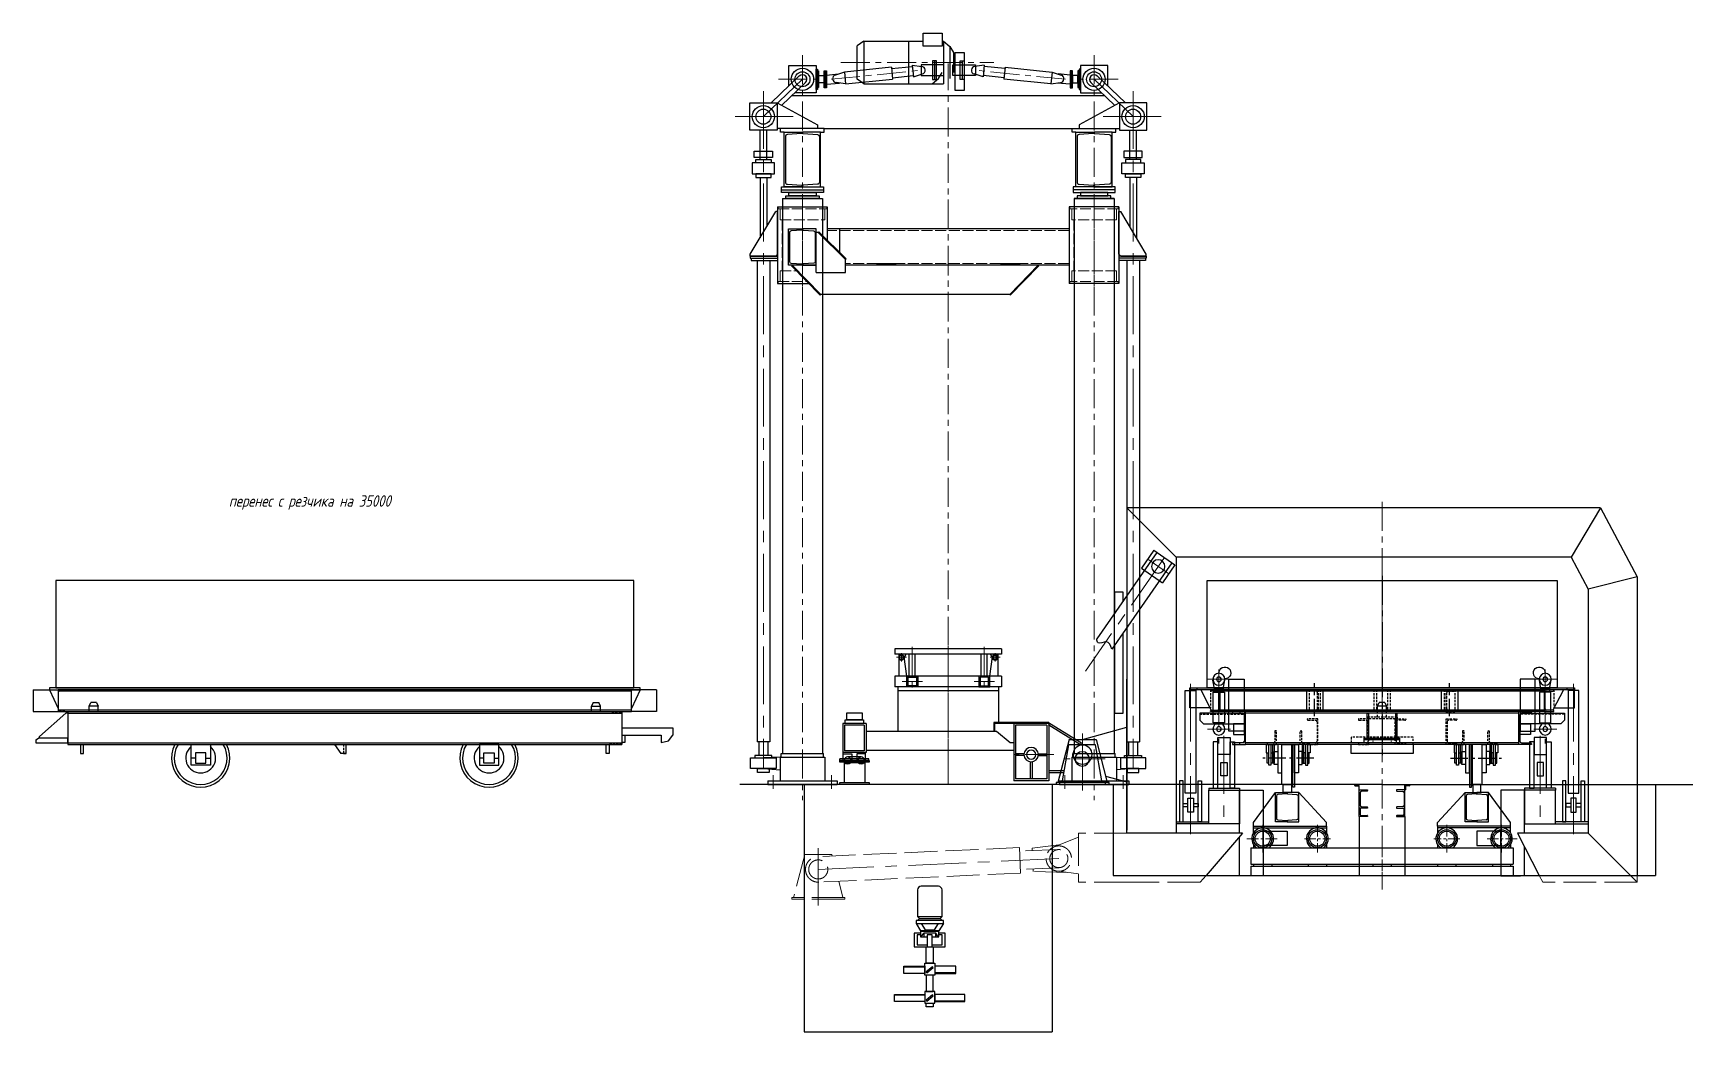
# Model space of a CAD drawing. Header units: millimetres. Extents: x 394018 to 490633, y 12254 to 34176.
# Drawn here: x 454213 to 490633, y 12254 to 34176 of the extents above; entities that cross this region are included whole.
import ezdxf

# ---------------------------------------------------------------- set-up
doc = ezdxf.new("R2010")
doc.units = ezdxf.units.MM
for name, pattern in [('ACAD_ISO02W100', [15, 12, -3]), ('невидимая', [0.375, 0.25, -0.125]), ('осевая', [50.8, 31.75, -6.35, 6.35, -6.35])]:
    doc.linetypes.add(name, pattern=pattern)
for name, color, linetype, lineweight in [('PL_AXIS', 1, 'осевая', 5), ('PL_HIDDEN', 6, 'ACAD_ISO02W100', 5), ('PL_MAIN', 192, 'Continuous', 30)]:
    doc.layers.add(name, color=color, linetype=linetype, lineweight=lineweight)
doc.styles.get("Standard").update_dxf_attribs({"font": 'arial.ttf'})

msp = doc.modelspace()

# ---------------------------------------------------------------- texts
at = {"insert": (458506, 24032), "char_height": 250, "attachment_point": 1}
msp.add_mtext_dynamic_manual_height_columns('{\\fGOST Type AU|b0|i1|c204|p2;перенес с резчика на 35000}', width=4725.73, gutter_width=12.5, heights=[0], dxfattribs=at)

# ---------------------------------------------------------------- blocks, each defined once
blk = doc.blocks.new('A$C71B4316E')
at = {"color": 6, "lineweight": 30}
for p, q in [((-1718, 350), (-1580, 350)), ((-1718, 350), (-1718, 230)), ((-1628, 350), (-1580, 247.4)), ((1564, 342.2), (-1580, 342.2)), ((1612, 350), (1564, 247.4)), ((1702, 350), (1564, 350)), ((1702, 350), (1702, 230)), ((-1718, 230), (-1580, 230)), ((1564, 237.8), (-1580, 237.8)), ((1702, 230), (1564, 230))]:
    blk.add_line(p, q, dxfattribs=at)
at = {"color": 6, "linetype": 'невидимая', "ltscale": 50}
for p, q in [((-1580, 346.7), (-1580, 350)), ((-1540.3, 342.2), (-1575.5, 342.2)), ((-1575.5, 237.8), (-1540.3, 237.8)), ((1512, 230), (1564, 230))]:
    blk.add_line(p, q, dxfattribs=at)
at = {"color": 4, "linetype": 'невидимая', "ltscale": 50}
blk.add_line((-1580, 350), (-1528, 350), dxfattribs=at)
at = {"color": 41, "lineweight": 30, "true_color": 0xffe5a2}
for p, q in [((-1411, 260), (-1401, 280)), ((-1371, 280), (-1401, 280)), ((-1371, 280), (-1361, 260)), ((1355, 280), (1345, 260)), ((1355, 280), (1385, 280)), ((1395, 260), (1385, 280)), ((-1538, 221.3), (-1683, 93.7)), ((-1528, 221.3), (-1538, 221.3)), ((-1528, 230), (1512, 230)), ((-1528, 230), (-1528, 50)), ((-1528, 221.3), (1512, 221.3)), ((-1411, 230), (-1411, 260)), ((-1361, 260), (-1411, 260)), ((-1361, 230), (-1361, 260)), ((1345, 230), (1345, 260)), ((1345, 260), (1395, 260)), ((1395, 230), (1395, 260)), ((1512, 230), (1512, 50)), ((-1683, 83.7), (-1683, 93.7)), ((1512, 140), (1792, 140)), ((1512, 100), (1728, 100)), ((1528, 100), (1528, 60)), ((1728, 100), (1728, 60)), ((1768, 70), (1792, 100)), ((1792, 140), (1792, 100)), ((-1703, 75.7), (-1688, 83.7)), ((-1528, 58.7), (1512, 58.7)), ((-1528, 50), (1512, 50)), ((-1458, 50), (-1458, 0)), ((-1458, 0), (-1442, 0)), ((-1442, 0), (-1442, 50)), ((-64.4, 50), (-30, 0)), ((0, 0), (-30, 0)), ((-16, 0), (0, 0)), ((0, 0), (0, 50)), ((1426, 0), (1426, 50)), ((1442, 0), (1426, 0)), ((1442, 50), (1442, 0)), ((1528, 60), (1512, 60)), ((1728, 60), (1768, 70)), ((-827, -25), (-852, -25)), ((-771, -25), (-746, -25)), ((755, -25), (730, -25)), ((811, -25), (836, -25))]:
    blk.add_line(p, q, dxfattribs=at)
at = {"color": 41, "linetype": 'невидимая', "ltscale": 50, "true_color": 0xffe5a2}
for p, q in [((1507, 221.3), (1456.1, 221.3)), ((-1528, 50), (-1458, 50)), ((-16, 50), (-16, 0)), ((1512, 50), (1442, 50)), ((1456.1, 58.7), (1507, 58.7)), ((1512, 53.7), (1512, 50))]:
    blk.add_line(p, q, dxfattribs=at)
at = {"color": 0, "lineweight": 30}
blk.add_lwpolyline([(-1593, 360), (1577, 360), (1577, 950), (-1593, 950)], close=True, dxfattribs=at)
at = {"color": 6, "lineweight": 30}
for points in [[(-1628, 350), (1612, 350), (1612, 360), (-1628, 360)], [(-1580, 230), (1564, 230), (1564, 350), (-1580, 350)]]:
    blk.add_lwpolyline(points, close=True, dxfattribs=at)
at = {"color": 41, "lineweight": 30, "true_color": 0xffe5a2}
for points in [[(-1703, 75.7), (-1703, 58.7), (-1528, 58.7), (-1528, 83.7), (-1688, 83.7)], [(-771, 3), (-827, 3)], [(-827, 3), (-827, -53)], [(-771, -53), (-771, 3)], [(755, 3), (811, 3)], [(755, -53), (755, 3)], [(811, 3), (811, -53)], [(-827, -53), (-771, -53)], [(811, -53), (755, -53)]]:
    blk.add_lwpolyline(points, dxfattribs=at)
for points in [[(-746, -65), (-852, -65), (-852, 50), (-746, 50)], [(730, -65), (836, -65), (836, 50), (730, 50)]]:
    blk.add_lwpolyline(points, close=True, dxfattribs=at)
at = {"color": 6, "linetype": 'невидимая', "ltscale": 50}
blk.add_arc((-1575.5, 346.7), 4.5, 180, 270, dxfattribs=at)
at = {"color": 41, "lineweight": 30, "true_color": 0xffe5a2}
for centre, radius, start, end in [((-799, -25), 160, 152.04681, 27.95319), ((-799, -25), 145, 148.85261, 31.14739), ((-799, -25), 82, 130.26633, 49.73367), ((783, -25), 160, 152.04681, 27.95319), ((783, -25), 145, 148.85261, 31.14739), ((783, -25), 82, 130.26633, 49.73367)]:
    blk.add_arc(centre, radius, start, end, dxfattribs=at)
blk = doc.blocks.new('A$C47C240F2')
at = {"layer": 'PL_AXIS', "color": 1, "ltscale": 5}
for p, q in [((-800, 161.4), (-800, -362.7)), ((0, 161.4), (0, -362.7)), ((800, 161.4), (800, -362.7))]:
    blk.add_line(p, q, dxfattribs=at)
at = {"layer": 'PL_HIDDEN', "color": 1, "ltscale": 5}
for p, q in [((-933, 120), (-933, 110)), ((-933, 110), (-667, 110)), ((-922.5, 110), (-922.5, 50)), ((-677.5, 110), (-677.5, 50)), ((-667, 120), (-667, 110)), ((667, 120), (667, 110)), ((933, 110), (667, 110)), ((677.5, 110), (677.5, 50)), ((922.5, 110), (922.5, 50)), ((933, 120), (933, 110)), ((-922.5, 50), (-677.5, 50)), ((-911.5, 50), (-911.5, -230)), ((-688.5, 50), (-688.5, -38.1)), ((922.5, 50), (677.5, 50)), ((688.5, 50), (688.5, -230)), ((911.5, 50), (911.5, -230)), ((663.5, -10), (-663.5, -10)), ((-922.5, -290), (-922.5, -230)), ((-922.5, -230), (-833.6, -230)), ((663.5, -190), (-564, -190)), ((677.5, -290), (677.5, -230)), ((922.5, -230), (677.5, -230)), ((922.5, -290), (922.5, -230)), ((-933, -300), (-933, -290)), ((-933, -290), (-774.7, -290)), ((667, -300), (667, -290)), ((933, -290), (667, -290)), ((933, -300), (933, -290))]:
    blk.add_line(p, q, dxfattribs=at)
at = {"layer": 'PL_MAIN', "color": 1}
for p, q in [((-1086.5, -140), (-946.5, 95)), ((-936.5, 95), (-946.5, 95)), ((-936.5, 120), (-936.5, -300)), ((-936.5, 120), (-663.5, 120)), ((-936.5, -140), (-936.5, 95)), ((-663.5, 120), (-663.5, -62.8)), ((663.5, 120), (663.5, -300)), ((936.5, 120), (663.5, 120)), ((936.5, 120), (936.5, -300)), ((936.5, -140), (936.5, 95)), ((936.5, 95), (946.5, 95)), ((1086.5, -140), (946.5, 95)), ((663.5, 0), (-663.5, 0)), ((-596, 0), (-596, -129.4)), ((-724, -240), (-724, -20)), ((-714, -20), (-724, -20)), ((-714, -20), (-710.5, -16.4)), ((-564, -168), (-714, -20)), ((-560.5, -164.4), (-710.5, -16.4)), ((-1086.5, -150), (-1086.5, -140)), ((-1086.5, -150), (-936.5, -150)), ((-946.5, -150), (-1086.5, -150)), ((-1086.5, -150), (-1086.5, -162)), ((-1086.5, -162), (-936.5, -162)), ((-1081.5, -162), (-1081.5, -174)), ((-1081.5, -174), (-936.5, -174)), ((-936.5, -140), (-946.5, -150)), ((-564, -168), (-560.5, -164.4)), ((-564, -240), (-564, -168)), ((936.5, -140), (946.5, -150)), ((1086.5, -150), (936.5, -150)), ((1086.5, -162), (936.5, -162)), ((1081.5, -174), (936.5, -174)), ((946.5, -150), (1086.5, -150)), ((1081.5, -162), (1081.5, -174)), ((1086.5, -150), (1086.5, -140)), ((1086.5, -150), (1086.5, -162)), ((-859.6, -203.5), (-856, -200)), ((-859.6, -203.5), (-702.6, -363.5)), ((-724, -200), (-856, -200)), ((-856, -200), (-699, -360)), ((-724, -240), (-564, -240)), ((663.5, -200), (-564, -200)), ((-390, -200), (-390, -190)), ((-390, -190), (-290, -190)), ((-290, -190), (-290, -200)), ((290, -200), (290, -190)), ((290, -190), (390, -190)), ((494, -200), (337, -360)), ((497.6, -203.5), (340.6, -363.5)), ((390, -190), (390, -200)), ((497.6, -203.5), (494, -200)), ((-936.5, -300), (-764.9, -300)), ((-702.6, -363.5), (-699, -360)), ((337, -360), (-699, -360)), ((340.6, -363.5), (337, -360)), ((936.5, -300), (663.5, -300))]:
    blk.add_line(p, q, dxfattribs=at)
for points in [[(-876, 0), (-800, 0), (-800, -3, -0.39391), (-803.7, -7), (-862, -11, 0.39391), (-870.8, -20.5), (-870.8, -179.5, 0.39391), (-862, -189), (-803.7, -193, -0.39391), (-800, -197), (-800, -200), (-876, -200)], [(-724, 0), (-800, 0), (-800, -3, 0.39391), (-796.3, -7), (-738, -11, -0.39391), (-729.2, -20.5), (-729.2, -179.5, -0.39391), (-738, -189), (-796.3, -193, 0.39391), (-800, -197), (-800, -200), (-724, -200)]]:
    blk.add_lwpolyline(points, format="xyb", close=True, dxfattribs=at)
blk = doc.blocks.new('A$C64F61DC4')
at = {"color": 1, "lineweight": 30}
for points in [[(-900, -20), (-800, -20), (-800, -23.3, -0.39391), (-804.7, -28.3), (-882.3, -33.7, 0.39391), (-893.5, -45.7), (-893.5, -294.3, 0.39391), (-882.3, -306.3), (-804.7, -311.7, -0.39391), (-800, -316.7), (-800, -320), (-900, -320)], [(-700, -20), (-800, -20), (-800, -23.3, 0.39391), (-795.3, -28.3), (-717.7, -33.7, -0.39391), (-706.5, -45.7), (-706.5, -294.3, -0.39391), (-717.7, -306.3), (-795.3, -311.7, 0.39391), (-800, -316.7), (-800, -320), (-700, -320)], [(700, -20), (800, -20), (800, -23.3, -0.39391), (795.3, -28.3), (717.7, -33.7, 0.39391), (706.5, -45.7), (706.5, -294.3, 0.39391), (717.7, -306.3), (795.3, -311.7, -0.39391), (800, -316.7), (800, -320), (700, -320)], [(900, -20), (800, -20), (800, -23.3, 0.39391), (804.7, -28.3), (882.3, -33.7, -0.39391), (893.5, -45.7), (893.5, -294.3, -0.39391), (882.3, -306.3), (804.7, -311.7, 0.39391), (800, -316.7), (800, -320), (900, -320)]]:
    blk.add_lwpolyline(points, format="xyb", close=True, dxfattribs=at)
at = {"layer": 'PL_AXIS', "color": 1, "ltscale": 5}
for p, q in [((-800, 401.7), (-800, -3686.8)), ((800, 401.7), (800, -3686.8)), ((-642.9, 270), (-149.4, 319.6)), ((-589.6, 362.6), (250.9, 362.6)), ((0, -3600), (0, 357)), ((642.9, 270), (149.4, 319.6)), ((-931.9, 270), (-668.1, 270)), ((931.9, 270), (668.1, 270)), ((-960, -3549.2), (-960, -3624.1)), ((-640, -3549.2), (-640, -3624.1)), ((640, -3549.2), (640, -3624.1)), ((960, -3549.2), (960, -3624.1))]:
    blk.add_line(p, q, dxfattribs=at)
at = {"layer": 'PL_AXIS', "color": 1, "ltscale": 10}
for p, q in [((-1014.1, 65), (-800, 270)), ((-1014.1, 205.5), (-1014.1, -3515.6)), ((1014.1, 65), (800, 270)), ((1014.1, 205.5), (1014.1, -3515.6)), ((-850.8, 65), (-1177.5, 65)), ((850.8, 65), (1177.5, 65))]:
    blk.add_line(p, q, dxfattribs=at)
at = {"layer": 'PL_MAIN', "color": 1}
for p, q in [((-462.9, 480.1), (-500.4, 453.7)), ((-462.9, 480.1), (-138.3, 480.1)), ((-462.9, 480.1), (-462.9, 245.1)), ((-217.4, 480.1), (-217.4, 245.1)), ((-32.9, 480.1), (-26.2, 480.1)), ((-26.2, 480.1), (-26.2, 245.1)), ((-26.2, 480.1), (8.8, 450.8)), ((-500.4, 271.6), (-500.4, 453.7)), ((-76.1, 371.1), (-76.1, 268.1)), ((8.8, 450.8), (8.8, 274.5)), ((8.8, 450.8), (28.9, 417.2)), ((28.9, 417.2), (28.9, 308.1)), ((76.1, 371.1), (76.1, 268.1)), ((-971.9, 140), (-817.3, 288.1)), ((-668, 292.6), (-602.4, 299.2)), ((-570, 310), (-619.4, 293.5)), ((-311.7, 336), (-570, 310)), ((-570, 310), (-563.5, 245.3)), ((-311.7, 336), (-305.2, 271.3)), ((-310.9, 328.5), (-196.7, 340)), ((-305.9, 278.7), (-191.7, 290.2)), ((-197.5, 347.4), (-191, 282.8)), ((-197.5, 347.4), (-145.7, 341.1)), ((-191, 282.8), (-141.5, 299.2)), ((-88.2, 245.1), (-53.2, 274.5)), ((-53.2, 274.5), (-33.1, 308.1)), ((191, 282.8), (141.5, 299.2)), ((197.5, 347.4), (145.7, 341.1)), ((197.5, 347.4), (191, 282.8)), ((305.9, 278.7), (191.7, 290.2)), ((310.9, 328.5), (196.7, 340)), ((311.7, 336), (305.2, 271.3)), ((311.7, 336), (570, 310)), ((570, 310), (563.5, 245.3)), ((570, 310), (619.4, 293.5)), ((668, 292.6), (602.4, 299.2)), ((971.9, 140), (817.3, 288.1)), ((-913.9, 126.4), (-782.7, 251.9)), ((-668, 242.4), (-597.4, 249.4)), ((-563.5, 245.3), (-615.2, 251.6)), ((-563.5, 245.3), (-305.2, 271.3)), ((-462.9, 245.1), (-500.4, 271.6)), ((-462.9, 245.1), (-26.2, 245.1)), ((563.5, 245.3), (305.2, 271.3)), ((563.5, 245.3), (615.2, 251.6)), ((668, 242.4), (597.4, 249.4)), ((913.9, 126.4), (782.7, 251.9)), ((-939.1, 140), (-718, 20.7)), ((-857.4, 180.4), (857.4, 180.4)), ((939.1, 140), (718, 20.7)), ((-718, 0), (-939.1, 0)), ((-680, 0), (-920, 0)), ((-718, 20.7), (-718, 0)), ((-680, -20), (-680, 0)), ((-680, 0), (680, 0)), ((680, -20), (680, 0)), ((680, 0), (920, 0)), ((718, 20.7), (718, 0)), ((718, 0), (939.1, 0)), ((-1032.6, -169.7), (-1032.6, -10)), ((-995.6, -169.7), (-995.6, -10)), ((-920, -20), (-920, 0)), ((-900, -20), (-920, -20)), ((-700, -20), (-680, -20)), ((700, -20), (680, -20)), ((900, -20), (920, -20)), ((920, -20), (920, 0)), ((995.6, -169.7), (995.6, -10)), ((1032.6, -169.7), (1032.6, -10)), ((-1032.6, -268.6), (-1032.6, -600)), ((-995.6, -268.6), (-995.6, -537.9)), ((995.6, -268.6), (995.6, -537.9)), ((1032.6, -268.6), (1032.6, -600)), ((-915.2, -336.1), (-684.8, -336.1)), ((915.2, -336.1), (684.8, -336.1)), ((-909.5, -385), (-909.5, -3430)), ((-909.5, -385), (-690.5, -385)), ((-690.5, -385), (-690.5, -3430)), ((690.5, -385), (690.5, -3430)), ((690.5, -385), (909.5, -385)), ((909.5, -385), (690.5, -385)), ((909.5, -385), (909.5, -3430)), ((-1049.1, -724.5), (-1049.1, -3366.9)), ((-979.1, -724.5), (-979.1, -3366.9)), ((979.1, -724.5), (979.1, -3366.9)), ((1049.1, -724.5), (1049.1, -3366.9)), ((-979.1, -3366.9), (-1049.1, -3366.9)), ((-1039.1, -3366.9), (-1039.1, -3441.2)), ((-989.1, -3366.9), (-989.1, -3441.2)), ((979.1, -3366.9), (1049.1, -3366.9)), ((989.1, -3366.9), (989.1, -3441.2)), ((1039.1, -3366.9), (1039.1, -3441.2)), ((-922.3, -3450), (-1014.1, -3454)), ((-922.3, -3450), (-922.3, -3578)), ((-922.3, -3450), (-677.8, -3450)), ((-915.9, -3430), (-684.1, -3430)), ((-915.9, -3450), (-915.9, -3430)), ((-684.1, -3450), (-684.1, -3430)), ((-677.8, -3450), (-677.8, -3578)), ((677.7, -3450), (677.7, -3578)), ((677.7, -3450), (922.2, -3450)), ((684.1, -3430), (915.9, -3430)), ((684.1, -3450), (684.1, -3430)), ((915.9, -3450), (915.9, -3430)), ((922.2, -3450), (922.2, -3578)), ((922.2, -3450), (1014.1, -3454)), ((-1014.1, -3513.1), (-922.3, -3519)), ((1014.1, -3513.1), (922.2, -3519)), ((-990, -3580), (-990, -3600)), ((-990, -3580), (-610, -3580)), ((-990, -3600), (-610, -3600)), ((-610, -3580), (-610, -3600)), ((610, -3580), (610, -3600)), ((610, -3580), (990, -3580)), ((610, -3600), (990, -3600)), ((990, -3580), (990, -3600))]:
    blk.add_line(p, q, dxfattribs=at)
for points in [[(-138.3, 523), (-32.9, 523), (-32.9, 451.7), (-138.3, 451.7)], [(-65.3, 371.1), (-86.8, 371.1), (-86.8, 268.1), (-65.3, 268.1)], [(37.1, 417.1), (86.9, 417.1), (86.9, 208.2), (37.1, 208.2)], [(65.3, 371.1), (86.8, 371.1), (86.8, 268.1), (65.3, 268.1)], [(-725, 325.3), (-717.4, 325.3), (-717.4, 214.7), (-725, 214.7)], [(-717.4, 315.9), (-711.3, 315.9), (-711.3, 224.1), (-717.4, 224.1)], [(-711.3, 290), (-681.1, 290), (-681.1, 250), (-711.3, 250)], [(-681.1, 316.9), (-674.5, 316.9), (-674.5, 223.1), (-681.1, 223.1)], [(-674.5, 316.9), (-668, 316.9), (-668, 223.1), (-674.5, 223.1)], [(-24.9, 348.5), (-149.4, 348.5), (-149.4, 290.7), (-24.9, 290.7)], [(24.9, 348.5), (149.4, 348.5), (149.4, 290.7), (24.9, 290.7)], [(674.5, 316.9), (668, 316.9), (668, 223.1), (674.5, 223.1)], [(681.1, 316.9), (674.5, 316.9), (674.5, 223.1), (681.1, 223.1)], [(711.3, 290), (681.1, 290), (681.1, 250), (711.3, 250)], [(717.4, 315.9), (711.3, 315.9), (711.3, 224.1), (717.4, 224.1)], [(725, 325.3), (717.4, 325.3), (717.4, 214.7), (725, 214.7)], [(-939.1, -10), (-1089.1, -10), (-1089.1, 140), (-939.1, 140)], [(939.1, -10), (1089.1, -10), (1089.1, 140), (939.1, 140)], [(-1064.2, -123.7), (-964, -123.7), (-964, -159.6), (-1064.2, -159.6)], [(-971.9, -189.3), (-1056.4, -189.3), (-1056.4, -169.7), (-971.9, -169.7)], [(1064.2, -123.7), (964, -123.7), (964, -159.6), (1064.2, -159.6)], [(971.9, -189.3), (1056.4, -189.3), (1056.4, -169.7), (971.9, -169.7)], [(-953.1, -189.3), (-1075.1, -189.3), (-1075.1, -249), (-953.1, -249)], [(-971.9, -249), (-1056.4, -249), (-1056.4, -268.6), (-971.9, -268.6)], [(953.1, -189.3), (1075.1, -189.3), (1075.1, -249), (953.1, -249)], [(971.9, -249), (1056.4, -249), (1056.4, -268.6), (971.9, -268.6)], [(-915.2, -320), (-684.8, -320), (-684.8, -352.1), (-915.2, -352.1)], [(-875.1, -352.1), (-724.9, -352.1), (-724.9, -368.9), (-875.1, -368.9)], [(915.2, -320), (684.8, -320), (684.8, -352.1), (915.2, -352.1)], [(875.1, -352.1), (724.9, -352.1), (724.9, -368.9), (875.1, -368.9)], [(-891.9, -368.9), (-708.1, -368.9), (-708.1, -385), (-891.9, -385)], [(891.9, -368.9), (708.1, -368.9), (708.1, -385), (891.9, -385)], [(-1084, -3454), (-944.2, -3454), (-944.2, -3513.1), (-1084, -3513.1)], [(-1060.7, -3454), (-967.5, -3454), (-967.5, -3441.2), (-1060.7, -3441.2)], [(1084, -3454), (944.2, -3454), (944.2, -3513.1), (1084, -3513.1)], [(1060.7, -3454), (967.5, -3454), (967.5, -3441.2), (1060.7, -3441.2)], [(-1046.1, -3513.1), (-982.1, -3513.1), (-982.1, -3534.2), (-1046.1, -3534.2)], [(1046.1, -3513.1), (982.1, -3513.1), (982.1, -3534.2), (1046.1, -3534.2)]]:
    blk.add_lwpolyline(points, close=True, dxfattribs=at)
for points in [[(-875, 232.8), (-875, 345), (-725, 345), (-725, 195), (-842.2, 195)], [(875, 232.8), (875, 345), (725, 345), (725, 195), (842.2, 195)]]:
    blk.add_lwpolyline(points, dxfattribs=at)
for centre, radius in [((-800, 270), 61.1), ((-800, 270), 41.2), ((800, 270), 61.1), ((800, 270), 41.2), ((-1014.1, 65), 61.1), ((-1014.1, 65), 41.2), ((1014.1, 65), 61.1), ((1014.1, 65), 41.2)]:
    blk.add_circle(centre, radius, dxfattribs=at)
for centre, radius, start, end in [((-800, 270), 25, 313.75284, 133.75284), ((-612.6, 273), 21.6, 108.42464, 263.05606), ((-148.4, 319.7), 21.6, 288.42464, 83.05606), ((148.4, 319.7), 21.6, 96.94394, 251.57536), ((612.6, 273), 21.6, 276.94394, 71.57536), ((800, 270), 25, 46.24716, 226.24716)]:
    blk.add_arc(centre, radius, start, end, dxfattribs=at)
blk.add_blockref('A$C47C240F2', (0, -550.5), dxfattribs=at)
blk = doc.blocks.new('A$C312E6BA0')
at = {"color": 1}
blk.add_spline([(1482.8, -506.1), (1512.7, -464.7), (1557.9, -471.4), (1565, -449.1)], degree=3, dxfattribs=at)
at = {"layer": 'PL_AXIS', "color": 1, "ltscale": 5}
blk.add_line((0, 302.6), (0, -1785), dxfattribs=at)
at = {"layer": 'PL_AXIS', "color": 1, "ltscale": 10}
for p, q in [((1285.7, -11.7), (1170.7, -91.5)), ((1194.3, -2.8), (1626.6, -625.5)), ((-895.2, -616.3), (-895.2, -1023.3)), ((895.2, -616.3), (895.2, -1023.3)), ((-1050.4, -695.3), (-1050.4, -1549.3)), ((-958.1, -670.8), (-832.3, -670.8)), ((958.1, -670.8), (832.3, -670.8)), ((1050.4, -695.3), (1050.4, -1549.3)), ((-958.1, -944), (-832.3, -944)), ((-867.9, -981.9), (-867.9, -1489.6)), ((958.1, -944), (832.3, -944)), ((867.9, -981.9), (867.9, -1489.6)), ((1643.1, -1281.6), (1643.1, -967.9)), ((3093.1, -1911.6), (3093.1, -1597.9)), ((1773.3, -1654.9), (3093.1, -1714.4))]:
    blk.add_line(p, q, dxfattribs=at)
at = {"layer": 'PL_HIDDEN', "color": 1, "ltscale": 15}
for p, q in [((1400, -1515), (1664.5, -1515)), ((1664.5, -1515), (1664.5, -1785)), ((1664.5, -1538.2), (1798.4, -1589.9)), ((1772.9, -1580.1), (1919.9, -1597)), ((1775.6, -1605), (1989.1, -1614.6)), ((1776.5, -1585), (1786.7, -1585.4)), ((1919.9, -1597), (1919.3, -1611.4)), ((1990, -1594.6), (1983.7, -1734.5)), ((1990, -1594.6), (3096.3, -1644.5)), ((3018.9, -1632), (3016.6, -1640.9)), ((3167.4, -1632), (3018.9, -1632)), ((3167.4, -1632), (3228.8, -1867.8)), ((1773.3, -1724.5), (1664.5, -1738)), ((1726.3, -1730.4), (1914.1, -1725.7)), ((1770.2, -1724.8), (1770.8, -1724.9)), ((1771.1, -1704.9), (1984.6, -1714.5)), ((1914.1, -1725.7), (1914.8, -1711.3)), ((-1400, -1747.8), (-1400, -1785)), ((-1400, -1785), (-1362.8, -1747.8)), ((-1400, -1785), (-881.3, -1785)), ((-862.3, -1747.8), (-881.3, -1785)), ((-760, -1750.3), (-863.6, -1750.3)), ((-782.1, -1747.8), (-782.1, -1750.3)), ((760, -1750.3), (967.3, -1750.3)), ((782.1, -1747.8), (782.1, -1750.3)), ((965.1, -1747.8), (997.1, -1785)), ((997.1, -1785), (1400, -1785)), ((1400, -1785), (1664.5, -1785)), ((1983.7, -1734.5), (3090, -1784.3)), ((2980.5, -1779.4), (2957.5, -1867.8)), ((2947.5, -1877.8), (2947.5, -1867.8)), ((2947.5, -1867.8), (3238.8, -1867.8)), ((2947.5, -1877.8), (3238.8, -1877.8)), ((3238.8, -1867.8), (3238.8, -1877.8))]:
    blk.add_line(p, q, dxfattribs=at)
for centre, radius in [((1773.3, -1654.9), 69.6), ((1773.3, -1654.9), 49.6), ((3093.1, -1714.4), 52.4)]:
    blk.add_circle(centre, radius, dxfattribs=at)
blk.add_arc((3093.1, -1714.4), 70, 267.41901, 90, dxfattribs=at)
at = {"layer": 'PL_MAIN', "color": 1}
for p, q in [((-1198.9, 270), (-1400, -108.5)), ((-1198.9, 270), (1400, 270)), ((-1198.9, 270), (-1036.6, 0)), ((1130, 0), (1400, 270)), ((1400, 270), (1400, -211.4)), ((-1036.6, 0), (-1130, -175.8)), ((-1036.6, 0), (1130, 0)), ((1130, 0), (1130, -1515)), ((1251.5, 37.6), (1136.5, -42.3)), ((1235.4, 25.7), (1565, -449.1)), ((1251.5, 37.6), (1319.9, -61)), ((1136.5, -42.3), (1204.9, -140.8)), ((1153.3, -31.3), (1482.8, -506.1)), ((1319.9, -61), (1204.9, -140.8)), ((-1400, -108.5), (-1400, -1747.8)), ((-1400, -108.5), (-1130, -175.8)), ((-1130, -175.8), (-1130, -1515)), ((1400, -386.7), (1400, -1498.4)), ((-919.2, -723.8), (-927.6, -676.5)), ((-919.2, -723.8), (-871.2, -723.8)), ((-919.2, -723.8), (-919.2, -742.3)), ((-871.2, -723.8), (-862.8, -676.5)), ((-871.2, -723.8), (-871.2, -742.3)), ((871.2, -723.8), (862.8, -676.5)), ((919.2, -723.8), (871.2, -723.8)), ((871.2, -723.8), (871.2, -742.3)), ((919.2, -723.8), (927.6, -676.5)), ((919.2, -723.8), (919.2, -742.3)), ((1400, -1515), (1400, -670.4)), ((1643.1, -1002), (1400, -934.3)), ((1568.9, -1002), (1507.5, -1237.8)), ((1717.4, -1002), (1568.9, -1002)), ((1717.4, -1002), (1778.8, -1237.8)), ((-951.2, -1268.1), (-782.1, -1268.1)), ((-951.2, -1268.1), (-951.2, -1279)), ((-782.1, -1268.1), (-782.1, -1279)), ((951.2, -1268.1), (782.1, -1268.1)), ((782.1, -1268.1), (782.1, -1279)), ((951.2, -1268.1), (951.2, -1279)), ((1516.8, -1202), (1400, -1234.5)), ((1497.5, -1247.8), (1497.5, -1237.8)), ((1497.5, -1237.8), (1788.8, -1237.8)), ((1497.5, -1247.8), (1788.8, -1247.8)), ((1788.8, -1237.8), (1788.8, -1247.8)), ((-782.1, -1279), (-652.1, -1279)), ((-782.1, -1515), (-782.1, -1279)), ((-652.1, -1279), (-652.1, -1750.3)), ((782.1, -1279), (652.1, -1279)), ((652.1, -1279), (652.1, -1750.3)), ((782.1, -1515), (782.1, -1279)), ((-1130, -1453.4), (-951.2, -1453.4)), ((1130, -1453.4), (951.2, -1453.4)), ((-1362.8, -1747.8), (-1130, -1515)), ((-951.2, -1464.5), (-1130, -1464.5)), ((-1130, -1515), (-743.5, -1515)), ((-743.5, -1515), (-862.3, -1747.8)), ((765, -1515), (1400, -1515)), ((765, -1515), (965.1, -1747.8)), ((782.1, -1747.8), (782.1, -1535)), ((951.2, -1464.5), (1130, -1464.5)), ((-782.1, -1747.8), (-782.1, -1590.6)), ((-652.1, -1750.3), (-760, -1750.3)), ((652.1, -1750.3), (760, -1750.3))]:
    blk.add_line(p, q, dxfattribs=at)
for points in [[(1420.8, -241.3), (1420.8, -192.8), (1467, -192.8), (1467, -308)], [(1467, -483.3), (1467, -856.8), (1420.8, -856.8), (1420.8, -416.7)], [(-1065.5, -1370.6), (-1092, -1370.6), (-1092, -1353.1), (-1065.5, -1353.1)], [(-1035.2, -1353.1), (-1008.7, -1353.1), (-1008.7, -1370.6), (-1035.2, -1370.6)], [(1035.2, -1353.1), (1008.7, -1353.1), (1008.7, -1370.6), (1035.2, -1370.6)], [(1065.5, -1370.6), (1092, -1370.6), (1092, -1353.1), (1065.5, -1353.1)]]:
    blk.add_lwpolyline(points, dxfattribs=at)
for points in [[(-757.1, -956.4), (-840.1, -956.4), (-840.1, -670.8), (-757.1, -670.8)], [(757.1, -956.4), (840.1, -956.4), (840.1, -670.8), (757.1, -670.8)], [(-1079.6, -731.6), (-1021.1, -731.6), (-1021.1, -1295.4), (-1079.6, -1295.4)], [(-925.9, -742.3), (-864.6, -742.3), (-864.6, -909), (-925.9, -909)], [(925.9, -742.3), (864.6, -742.3), (864.6, -909), (925.9, -909)], [(1079.6, -731.6), (1021.1, -731.6), (1021.1, -1295.4), (1079.6, -1295.4)], [(-901.7, -990.1), (-834.1, -990.1), (-834.1, -1084.1), (-901.7, -1084.1)], [(901.7, -990.1), (834.1, -990.1), (834.1, -1084.1), (901.7, -1084.1)], [(-901.7, -1014.8), (-927.1, -1014.8), (-927.1, -1268.1), (-901.7, -1268.1)], [(-834.1, -1014.8), (-808.7, -1014.8), (-808.7, -1268.1), (-834.1, -1268.1)], [(834.1, -1014.8), (808.7, -1014.8), (808.7, -1268.1), (834.1, -1268.1)], [(901.7, -1014.8), (927.1, -1014.8), (927.1, -1268.1), (901.7, -1268.1)], [(-885.2, -1127.7), (-850.6, -1127.7), (-850.6, -1200.7), (-885.2, -1200.7)], [(885.2, -1127.7), (850.6, -1127.7), (850.6, -1200.7), (885.2, -1200.7)], [(-1092, -1227.6), (-1110.5, -1227.6), (-1110.5, -1453.4), (-1092, -1453.4)], [(-1008.7, -1227.6), (-990.2, -1227.6), (-990.2, -1453.4), (-1008.7, -1453.4)], [(1008.7, -1227.6), (990.2, -1227.6), (990.2, -1453.4), (1008.7, -1453.4)], [(1092, -1227.6), (1110.5, -1227.6), (1110.5, -1453.4), (1092, -1453.4)], [(-1065.5, -1324), (-1035.2, -1324), (-1035.2, -1399.8), (-1065.5, -1399.8)], [(-951.2, -1279), (-782.1, -1279), (-782.1, -1464.5), (-951.2, -1464.5)], [(951.2, -1279), (782.1, -1279), (782.1, -1464.5), (951.2, -1464.5)], [(1065.5, -1324), (1035.2, -1324), (1035.2, -1399.8), (1065.5, -1399.8)], [(-652.1, -1504.7), (-519.9, -1504.7), (-519.9, -1582.5), (-652.1, -1582.5)], [(652.1, -1504.7), (519.9, -1504.7), (519.9, -1582.5), (652.1, -1582.5)]]:
    blk.add_lwpolyline(points, close=True, dxfattribs=at)
for centre, radius in [((1228.2, -51.6), 36.6), ((-895.2, -670.8), 32.9), ((-895.2, -670.8), 12.9), ((895.2, -670.8), 32.9), ((895.2, -670.8), 12.9), ((-895.2, -944), 32.9), ((-895.2, -944), 12.9), ((895.2, -944), 32.9), ((895.2, -944), 12.9), ((1643.1, -1084.4), 52.4)]:
    blk.add_circle(centre, radius, dxfattribs=at)
for centre, start, end in [((-862.3, -635.5), 269.71907, 184.34735), ((862.3, -635.5), 355.65265, 270.28093)]:
    blk.add_arc(centre, 32.4, start, end, dxfattribs=at)
blk = doc.blocks.new('A$C19FB704F')
at = {"layer": 'PL_AXIS', "color": 1, "ltscale": 2}
for p, q in [((-655, 278.5), (-655, 125.8)), ((-355, 278.5), (-355, 125.8)), ((355, 278.5), (355, 125.8)), ((655, 278.5), (655, 125.8)), ((-741.2, 202.2), (-568.8, 202.2)), ((-426.2, 202.2), (-283.8, 202.2)), ((0, -77.3), (0, 208.9)), ((426.2, 202.2), (283.8, 202.2)), ((741.2, 202.2), (568.8, 202.2))]:
    blk.add_line(p, q, dxfattribs=at)
at = {"layer": 'PL_MAIN', "color": 1}
for p, q in [((-705, 291.6), (-584, 455)), ((-305, 291.6), (-456, 455)), ((305, 291.6), (456, 455)), ((456, 455), (520, 455)), ((456, 295), (456, 455)), ((461, 436.4), (461, 313.6)), ((516.7, 448.3), (468.9, 444.9)), ((584, 455), (520, 455)), ((520, 455), (520, 451.8)), ((520, 455), (520, 451.8)), ((523.3, 448.3), (571.1, 444.9)), ((579, 436.4), (579, 313.6)), ((705, 291.6), (584, 455)), ((584, 295), (584, 455)), ((-705, 271.6), (-705, 291.6)), ((-305, 271.6), (-305, 291.6)), ((305, 271.6), (305, 291.6)), ((520, 295), (456, 295)), ((468.9, 305.1), (516.7, 301.7)), ((520, 298.2), (520, 295)), ((520, 298.2), (520, 295)), ((520, 295), (584, 295)), ((571.1, 305.1), (523.3, 301.7)), ((705, 271.6), (705, 291.6)), ((-705, 234.6), (-705, 271.6)), ((-705, 271.6), (-305, 271.6)), ((-705, 261.6), (-305, 261.6)), ((-305, 271.6), (-305, 234.6)), ((305, 271.6), (305, 234.6)), ((705, 271.6), (305, 271.6)), ((705, 261.6), (305, 261.6)), ((705, 234.6), (705, 271.6)), ((-720, 152.3), (-720, 62)), ((-720, 152.3), (720, 152.3)), ((-705, 169.7), (-705, 152.3)), ((-305, 169.7), (-305, 152.3)), ((305, 169.7), (305, 152.3)), ((705, 169.7), (705, 152.3)), ((720, 152.3), (720, 62)), ((-720, 62), (720, 62)), ((-720, 52), (720, 52)), ((-720, 52), (-720, 0)), ((-720, 0), (720, 0)), ((-705, 62), (-705, 52)), ((-605, 62), (-605, 52)), ((-405, 62), (-405, 52)), ((-305, 62), (-305, 52)), ((-50, 62), (-50, 52)), ((50, 62), (50, 52)), ((305, 62), (305, 52)), ((405, 62), (405, 52)), ((605, 62), (605, 52)), ((705, 62), (705, 52)), ((720, 52), (720, 0))]:
    blk.add_line(p, q, dxfattribs=at)
for points in [[(-542.5, 500), (-497.5, 500), (-497.5, 455), (-542.5, 455)], [(542.5, 500), (497.5, 500), (497.5, 455), (542.5, 455)]]:
    blk.add_lwpolyline(points, close=True, dxfattribs=at)
for points in [[(-584, 455), (-520, 455), (-520, 451.8, -0.39391), (-523.3, 448.3), (-571.1, 444.9, 0.39391), (-579, 436.4), (-579, 313.6, 0.39391), (-571.1, 305.1), (-523.3, 301.7, -0.39391), (-520, 298.2), (-520, 295), (-584, 295)], [(-456, 455), (-520, 455), (-520, 451.8, 0.39391), (-516.7, 448.3), (-468.9, 444.9, -0.39391), (-461, 436.4), (-461, 313.6, -0.39391), (-468.9, 305.1), (-516.7, 301.7, 0.39391), (-520, 298.2), (-520, 295), (-456, 295)]]:
    blk.add_lwpolyline(points, format="xyb", close=True, dxfattribs=at)
for centre, radius in [((-655, 202.2), 49.9), ((-655, 202.2), 41.4), ((-355, 202.2), 49.9), ((-355, 202.2), 41.4), ((355, 202.2), 49.9), ((355, 202.2), 41.4), ((655, 202.2), 49.9), ((655, 202.2), 41.4)]:
    blk.add_circle(centre, radius, dxfattribs=at)
for centre, radius, start, end in [((469.5, 436.4), 8.5, 94, 180), ((516.5, 451.8), 3.5, 274, 0), ((523.5, 451.8), 3.5, 180, 266), ((570.5, 436.4), 8.5, 360, 86), ((469.5, 313.6), 8.5, 180, 266), ((516.5, 298.2), 3.5, 0, 86), ((523.5, 298.2), 3.5, 94, 180), ((570.5, 313.6), 8.5, 274, 0), ((-655, 202.2), 59.6, 303.18366, 236.81634), ((-355, 202.2), 59.6, 303.18366, 236.81634), ((355, 202.2), 59.6, 303.18366, 236.81634), ((655, 202.2), 59.6, 303.18366, 236.81634)]:
    blk.add_arc(centre, radius, start, end, dxfattribs=at)
blk = doc.blocks.new('A$C71E33D4B')
at = {"layer": 'PL_AXIS', "color": 1, "ltscale": 5}
for p, q in [((-197.5, 10.2), (-197.5, -229.4)), ((0, 13.2), (0, -604.1)), ((197.5, 10.2), (197.5, -229.4)), ((-284.5, -47.2), (-229.5, -47.2)), ((-257, -23.6), (-257, -70.7)), ((284.5, -47.2), (229.5, -47.2)), ((257, -23.6), (257, -70.7)), ((-253.4, -180), (-141.6, -180)), ((253.4, -180), (141.6, -180)), ((-860, -605), (-610, -605)), ((-580, -581.2), (-330, -581.2))]:
    blk.add_line(p, q, dxfattribs=at)
at = {"layer": 'PL_MAIN', "color": 1}
for p, q in [((-293, 0), (293, 0)), ((293, 0), (293, -30)), ((-293, 0), (-293, -30)), ((-293, -30), (293, -30)), ((-271.9, -30), (-271.9, -150)), ((-232.3, -30), (-243.6, -53.6)), ((-227.5, -150), (-242.3, -45.1)), ((-213.8, -150), (-213.8, -30)), ((-181.2, -150), (-181.2, -30)), ((181.2, -150), (181.2, -30)), ((213.8, -150), (213.8, -30)), ((227.5, -150), (242.3, -45.1)), ((232.3, -30), (243.6, -53.6)), ((271.9, -30), (271.9, -150)), ((-293, -150), (-293, -210)), ((-293, -150), (293, -150)), ((293, -150), (293, -210)), ((-293, -210), (293, -210)), ((-276.4, -210), (-276.4, -405)), ((-276.4, -231.4), (276.4, -231.4)), ((276.4, -210), (276.4, -452.3)), ((-731.2, -519), (-556.3, -410.9)), ((-726, -527.5), (-551, -419.5)), ((-551, -419.5), (-556.3, -410.9)), ((-551, -405), (-249.6, -405)), ((-551, -405), (-551, -410)), ((-551, -410), (-551, -725)), ((-551, -410), (-359, -410)), ((-551, -410), (-254.6, -410)), ((-541, -420), (-541, -715)), ((-541, -420), (-369, -420)), ((-369, -420), (-369, -715)), ((-359, -410), (-359, -725)), ((-264.5, -452.3), (-339, -514.7)), ((451, -452.3), (-264.5, -452.3)), ((-254.6, -410), (-254.6, -452.3)), ((-249.6, -405), (-249.6, -452.3)), ((451, -410), (451, -570)), ((451, -410), (579, -410)), ((461, -420), (461, -560)), ((461, -420), (569, -420)), ((569, -420), (569, -560)), ((579, -410), (579, -570)), ((-843.1, -725), (-808.7, -527.5)), ((-808.7, -527.5), (-661.3, -527.5)), ((-726, -527.5), (-731.2, -519)), ((-626.9, -725), (-661.3, -527.5)), ((-339, -514.7), (-359, -514.7)), ((-494.5, -576.2), (-541, -576.2)), ((-494.5, -586.2), (-541, -586.2)), ((-460, -620.8), (-460, -715)), ((-450, -620.8), (-450, -715)), ((-415.5, -576.2), (-369, -576.2)), ((-415.5, -586.2), (-369, -586.2)), ((451, -557.6), (-359, -557.6)), ((434.8, -603.5), (595.2, -603.5)), ((434.8, -613.5), (434.8, -603.5)), ((434.8, -613.5), (595.2, -613.5)), ((451, -570), (579, -570)), ((454.4, -577.4), (454.4, -570)), ((454.4, -610.3), (454.4, -577.4)), ((454.4, -577.4), (501.8, -577.4)), ((461, -560), (569, -560)), ((478.1, -593.5), (551.9, -593.5)), ((478.1, -627.1), (551.9, -627.1)), ((485.2, -593.5), (485.2, -603.5)), ((501.8, -577.4), (501.8, -610.3)), ((575.6, -577.4), (528.2, -577.4)), ((528.2, -577.4), (528.2, -610.3)), ((544.8, -593.5), (544.8, -603.5)), ((575.6, -577.4), (575.6, -570)), ((575.6, -610.3), (575.6, -577.4)), ((595.2, -613.5), (595.2, -603.5)), ((-843.1, -735), (-843.1, -725)), ((-634.6, -670.9), (-551, -670.9)), ((-634.6, -680.9), (-551, -680.9)), ((-626.9, -735), (-626.9, -725)), ((-551, -725), (-359, -725)), ((-541, -715), (-369, -715)), ((-860, -735), (-860, -745)), ((-860, -735), (-610, -735)), ((-860, -745), (-610, -745)), ((-610, -735), (-610, -745))]:
    blk.add_line(p, q, dxfattribs=at)
for points in [[(-227.5, -150), (-167.5, -150), (-167.5, -210), (-227.5, -210)], [(-220.5, -157), (-174.5, -157), (-174.5, -203), (-220.5, -203)], [(227.5, -150), (167.5, -150), (167.5, -210), (227.5, -210)], [(220.5, -157), (174.5, -157), (174.5, -203), (220.5, -203)], [(472.8, -391), (557.2, -391), (557.2, -352.7), (472.8, -352.7)], [(464.8, -410), (565.2, -410), (565.2, -391), (464.8, -391)]]:
    blk.add_lwpolyline(points, close=True, dxfattribs=at)
for centre, radius in [((-257, -47.2), 14.9), ((-257, -47.2), 10.9), ((257, -47.2), 14.9), ((257, -47.2), 10.9), ((-455, -581.2), 39.5), ((-735, -605), 39.5), ((-455, -581.2), 25), ((478.1, -610.3), 16.8), ((551.9, -610.3), 16.8)]:
    blk.add_circle(centre, radius, dxfattribs=at)
for centre in [(478.1, -610.3), (551.9, -610.3)]:
    blk.add_arc(centre, 23.7, 180, 0, dxfattribs=at)
blk = doc.blocks.new('A$C1DAD4521')
at = {"color": 1, "linetype": 'осевая', "ltscale": 5}
blk.add_line((0, 975), (0, -25), dxfattribs=at)
at = {"color": 1, "linetype": 'осевая', "ltscale": 3}
for p, q in [((-370, 205), (-370, 385)), ((370, 205), (370, 385)), ((-375, -25), (-655, -25)), ((375, -25), (655, -25))]:
    blk.add_line(p, q, dxfattribs=at)
at = {"color": 4, "lineweight": 30}
for p, q in [((-1055, 250), (-1055, 350)), ((-995, 350), (-937.5, 237.8)), ((-942, 346.7), (-942, 350)), ((-942, 350), (-890, 350)), ((-902.3, 342.2), (-937.5, 342.2)), ((-894.8, 245.3), (-894.8, 334.7)), ((-890, 350), (-890, 230)), ((890, 342.2), (-890, 342.2)), ((-415, 350), (-415, 230)), ((-325, 350), (-325, 230)), ((325, 350), (325, 230)), ((415, 350), (415, 230)), ((942, 350), (890, 350)), ((890, 350), (890, 230)), ((894.8, 245.3), (894.8, 334.7)), ((902.3, 342.2), (937.5, 342.2)), ((995, 350), (937.5, 237.8)), ((942, 346.7), (942, 350)), ((1055, 250), (1055, 350)), ((-943.8, 250), (-1055, 250)), ((-942, 230), (-942, 233.3)), ((-890, 230), (-942, 230)), ((-937.5, 237.8), (-902.3, 237.8)), ((890, 237.8), (-890, 237.8)), ((890, 230), (-890, 230)), ((890, 230), (942, 230)), ((937.5, 237.8), (902.3, 237.8)), ((942, 230), (942, 233.3)), ((943.8, 250), (1055, 250))]:
    blk.add_line(p, q, dxfattribs=at)
at = {"color": 4, "linetype": 'невидимая', "ltscale": 50}
for p, q in [((-1015, 350), (-1015, 360)), ((-942, 350), (-942, 250)), ((-402, 346.7), (-402, 350)), ((-402, 350), (-350, 350)), ((-400, 350), (-400, 230)), ((-362.3, 342.2), (-397.5, 342.2)), ((-354.8, 245.3), (-354.8, 334.7)), ((-350, 350), (-350, 230)), ((-340, 350), (-340, 230)), ((-45, 350), (-45, 230)), ((-30, 350), (-30, 230)), ((30, 350), (30, 230)), ((45, 350), (45, 230)), ((340, 350), (340, 230)), ((402, 350), (350, 350)), ((350, 350), (350, 230)), ((354.8, 245.3), (354.8, 334.7)), ((362.3, 342.2), (397.5, 342.2)), ((400, 350), (400, 230)), ((402, 346.7), (402, 350)), ((942, 350), (942, 250)), ((1015, 350), (1015, 360)), ((-943.8, 250), (-942, 250)), ((-402, 230), (-402, 233.3)), ((-350, 230), (-402, 230)), ((-397.5, 237.8), (-362.3, 237.8)), ((350, 230), (402, 230)), ((397.5, 237.8), (362.3, 237.8)), ((402, 230), (402, 233.3)), ((943.8, 250), (942, 250))]:
    blk.add_line(p, q, dxfattribs=at)
at = {"color": 192, "lineweight": 30}
for p, q in [((-25, 260), (-15, 280)), ((15, 280), (-15, 280)), ((15, 280), (25, 260)), ((-764.1, 221.3), (-1000, 221.3)), ((-1000, 221.3), (-1000, 183.3)), ((-1000, 183.3), (-980, 163.3)), ((-750, 230), (-820, 230)), ((-820, 230), (-820, 226.3)), ((-820, 230), (-820, 226.3)), ((-815, 221.3), (-764.1, 221.3)), ((-780, 230), (-780, 221.3)), ((-764.1, 221.3), (-755.1, 212.3)), ((-755.1, 212.3), (-755.1, 67.7)), ((750, 230), (-750, 230)), ((-750, 50), (-750, 230)), ((750, 221.3), (-750, 221.3)), ((-25, 230), (-25, 260)), ((25, 260), (-25, 260)), ((25, 230), (25, 260)), ((750, 230), (820, 230)), ((750, 50), (750, 230)), ((764.1, 221.3), (755.1, 212.3)), ((755.1, 212.3), (755.1, 67.7)), ((815, 221.3), (764.1, 221.3)), ((764.1, 221.3), (1000, 221.3)), ((780, 230), (780, 221.3)), ((820, 230), (820, 226.3)), ((980, 163.3), (1000, 183.3)), ((1000, 221.3), (1000, 183.3)), ((-980, 163.3), (-755.1, 163.3)), ((980, 163.3), (755.1, 163.3)), ((-820, 53.7), (-820, 50)), ((-820, 50), (-750, 50)), ((-764.1, 58.7), (-815, 58.7)), ((-780, 50), (-780, 58.7)), ((750, 58.7), (-750, 58.7)), ((750, 50), (-750, 50)), ((-490, -185), (-490, 50)), ((-170, 0), (-170, 50)), ((170, 0), (-170, 0)), ((-97.5, 58.7), (-97.5, 83.7)), ((-97.5, 83.7), (97.5, 83.7)), ((97.5, 75.7), (-97.5, 75.7)), ((97.5, 58.7), (-97.5, 58.7)), ((97.5, 58.7), (97.5, 83.7)), ((170, 50), (170, 0)), ((490, -185), (490, 50)), ((820, 50), (750, 50)), ((764.1, 58.7), (815, 58.7)), ((780, 50), (780, 58.7)), ((820, 53.7), (820, 50))]:
    blk.add_line(p, q, dxfattribs=at)
at = {"color": 192, "linetype": 'невидимая', "ltscale": 50}
for p, q in [((-1000, 216.4), (-759.2, 216.4)), ((-352, 190), (-410, 190)), ((-410, 190), (-410, 186.4)), ((-352, 50), (-352, 190)), ((-72, 190), (-130, 190)), ((-130, 190), (-130, 186.4)), ((82, 200), (-82, 200)), ((-82, 200), (-82, 190)), ((-72, 50), (-72, 190)), ((72, 190), (-72, 190)), ((-25, 200), (-25, 230)), ((25, 200), (25, 230)), ((72, 190), (130, 190)), ((72, 50), (72, 190)), ((82, 200), (82, 190)), ((130, 190), (130, 186.4)), ((352, 190), (410, 190)), ((352, 50), (352, 190)), ((410, 190), (410, 186.4)), ((1000, 216.4), (759.2, 216.4)), ((-588, 122.9), (-588, 66.3)), ((-580, 125), (-585.9, 125)), ((-580, 50), (-580, 125)), ((-450, 125), (-444.1, 125)), ((-450, 50), (-450, 125)), ((-442, 122.9), (-442, 66.3)), ((-405.5, 181.9), (-364.9, 181.9)), ((-356.9, 173.9), (-356.9, 66.1)), ((-125.5, 181.9), (-84.9, 181.9)), ((-76.9, 173.9), (-76.9, 66.1)), ((76.9, 173.9), (76.9, 66.1)), ((125.5, 181.9), (84.9, 181.9)), ((356.9, 173.9), (356.9, 66.1)), ((405.5, 181.9), (364.9, 181.9)), ((442, 122.9), (442, 66.3)), ((450, 125), (444.1, 125)), ((450, 50), (450, 125)), ((580, 125), (585.9, 125)), ((580, 50), (580, 125)), ((588, 122.9), (588, 66.3)), ((-630, 55.9), (-630, 50)), ((-630, 50), (-580, 50)), ((-596.3, 58), (-627.9, 58)), ((-400, 50), (-450, 50)), ((-433.7, 58), (-402.1, 58)), ((-410, 53.6), (-410, 50)), ((-410, 50), (-352, 50)), ((-364.9, 58.1), (-405.5, 58.1)), ((-400, 55.9), (-400, 50)), ((170, 90), (-170, 90)), ((-170, 90), (-170, 50)), ((-130, 53.6), (-130, 50)), ((-130, 50), (-72, 50)), ((-84.9, 58.1), (-125.5, 58.1)), ((-50, 83.7), (-50, 58.7)), ((50, 83.7), (50, 58.7)), ((130, 50), (72, 50)), ((84.9, 58.1), (125.5, 58.1)), ((130, 53.6), (130, 50)), ((170, 50), (170, 90)), ((410, 50), (352, 50)), ((364.9, 58.1), (405.5, 58.1)), ((400, 55.9), (400, 50)), ((400, 50), (450, 50)), ((433.7, 58), (402.1, 58)), ((410, 53.6), (410, 50)), ((630, 50), (580, 50)), ((596.3, 58), (627.9, 58)), ((630, 55.9), (630, 50))]:
    blk.add_line(p, q, dxfattribs=at)
at = {"color": 2, "lineweight": 30}
blk.add_lwpolyline([(960, 360), (-960, 360), (-960, 950), (960, 950)], close=True, dxfattribs=at)
at = {"color": 4, "lineweight": 30}
blk.add_lwpolyline([(1055, 350), (-1055, 350), (-1055, 360), (1055, 360)], close=True, dxfattribs=at)
at = {"color": 192, "lineweight": 30}
for points in [[(-82.5, 83.7), (-82.5, 221.3), (-74.5, 221.3), (-74.5, 83.7)], [(82.5, 83.7), (82.5, 221.3), (74.5, 221.3), (74.5, 83.7)], [(-755.1, 163.3), (-815.1, 163.3), (-815.1, 103.3), (-755.1, 103.3)], [(755.1, 163.3), (815.1, 163.3), (815.1, 103.3), (755.1, 103.3)], [(-622, 50), (-635, 50), (-635, 3), (-622, 3)], [(-610, -65), (-622, -65), (-622, 50), (-610, 50)], [(-592, -53), (-600, -53), (-600, 50), (-592, 50)], [(-572, -61), (-592, -61), (-592, 11), (-572, 11)], [(-550, 50), (-572, 50), (-572, -107), (-550, -107)], [(-495, -170), (-550, -170), (-550, 50), (-495, 50)], [(-480, -185), (-490, -185), (-495, -170), (-495, 50), (-480, 50)], [(-480, 50), (-458, 50), (-458, -107), (-480, -107)], [(-458, -61), (-438, -61), (-438, 11), (-458, 11)], [(-438, -53), (-430, -53), (-430, 50), (-438, 50)], [(-420, -65), (-408, -65), (-408, 50), (-420, 50)], [(-408, 50), (-395, 50), (-395, 3), (-408, 3)], [(408, 50), (395, 50), (395, 3), (408, 3)], [(420, -65), (408, -65), (408, 50), (420, 50)], [(438, -53), (430, -53), (430, 50), (438, 50)], [(458, -61), (438, -61), (438, 11), (458, 11)], [(480, 50), (458, 50), (458, -107), (480, -107)], [(480, -185), (490, -185), (495, -170), (495, 50), (480, 50)], [(495, -170), (550, -170), (550, 50), (495, 50)], [(550, 50), (572, 50), (572, -107), (550, -107)], [(572, -61), (592, -61), (592, 11), (572, 11)], [(592, -53), (600, -53), (600, 50), (592, 50)], [(610, -65), (622, -65), (622, 50), (610, 50)], [(622, 50), (635, 50), (635, 3), (622, 3)]]:
    blk.add_lwpolyline(points, close=True, dxfattribs=at)
for points in [[(-622, -53), (-630, -53), (-630, 3), (-622, 3)], [(-610, 3), (-600, 3), (-600, -53), (-610, -53)], [(-420, 3), (-430, 3), (-430, -53), (-420, -53)], [(-408, -53), (-400, -53), (-400, 3), (-408, 3)], [(408, -53), (400, -53), (400, 3), (408, 3)], [(420, 3), (430, 3), (430, -53), (420, -53)], [(610, 3), (600, 3), (600, -53), (610, -53)], [(622, -53), (630, -53), (630, 3), (622, 3)]]:
    blk.add_lwpolyline(points, dxfattribs=at)
at = {"color": 4, "lineweight": 30}
for centre, radius, start, end in [((-937.5, 346.7), 4.5, 180, 270), ((-902.3, 334.7), 7.5, 0, 90), ((902.3, 334.7), 7.5, 90, 180), ((937.5, 346.7), 4.5, 270, 0), ((-937.5, 233.3), 4.5, 90, 180), ((-902.3, 245.3), 7.5, 270, 0), ((902.3, 245.3), 7.5, 180, 270), ((937.5, 233.3), 4.5, 0, 90)]:
    blk.add_arc(centre, radius, start, end, dxfattribs=at)
at = {"color": 4, "linetype": 'невидимая', "ltscale": 50}
for centre, radius, start, end in [((-397.5, 346.7), 4.5, 180, 270), ((-362.3, 334.7), 7.5, 0, 90), ((362.3, 334.7), 7.5, 90, 180), ((397.5, 346.7), 4.5, 270, 0), ((-397.5, 233.3), 4.5, 90, 180), ((-362.3, 245.3), 7.5, 270, 0), ((362.3, 245.3), 7.5, 180, 270), ((397.5, 233.3), 4.5, 0, 90)]:
    blk.add_arc(centre, radius, start, end, dxfattribs=at)
at = {"color": 192, "lineweight": 30}
for centre, radius, start, end in [((-815, 226.3), 5, 180, 270), ((-764.1, 212.3), 9, 0, 90), ((764.1, 212.3), 9, 90, 180), ((815, 226.3), 5, 270, 0), ((-815, 53.7), 5, 90, 180), ((-764.1, 67.7), 9, 270, 0), ((764.1, 67.7), 9, 180, 270), ((815, 53.7), 5, 0, 90)]:
    blk.add_arc(centre, radius, start, end, dxfattribs=at)
at = {"color": 192, "linetype": 'невидимая', "ltscale": 50}
for centre, radius, start, end in [((-405.5, 186.4), 4.5, 180, 270), ((-125.5, 186.4), 4.5, 180, 270), ((125.5, 186.4), 4.5, 270, 0), ((405.5, 186.4), 4.5, 270, 0), ((-585.9, 122.9), 2.1, 90, 180), ((-444.1, 122.9), 2.1, 0, 90), ((-364.9, 173.9), 8, 0, 90), ((-84.9, 173.9), 8, 0, 90), ((84.9, 173.9), 8, 90, 180), ((364.9, 173.9), 8, 90, 180), ((444.1, 122.9), 2.1, 90, 180), ((585.9, 122.9), 2.1, 0, 90), ((-627.9, 55.9), 2.1, 90, 180), ((-596.3, 66.3), 8.3, 270, 0), ((-433.7, 66.3), 8.3, 180, 270), ((-405.5, 53.6), 4.5, 90, 180), ((-402.1, 55.9), 2.1, 0, 90), ((-364.9, 66.1), 8, 270, 0), ((-125.5, 53.6), 4.5, 90, 180), ((-84.9, 66.1), 8, 270, 0), ((84.9, 66.1), 8, 180, 270), ((125.5, 53.6), 4.5, 0, 90), ((364.9, 66.1), 8, 180, 270), ((402.1, 55.9), 2.1, 90, 180), ((405.5, 53.6), 4.5, 0, 90), ((433.7, 66.3), 8.3, 270, 0), ((596.3, 66.3), 8.3, 180, 270), ((627.9, 55.9), 2.1, 0, 90)]:
    blk.add_arc(centre, radius, start, end, dxfattribs=at)

# ---------------------------------------------------------------- linework, layer by layer
for p, q in [((483814, 17684), (469723, 17684)), ((471134, 17684), (471134, 12254)), ((476574, 17684), (476574, 12254)), ((477914, 17684), (477914, 15684)), ((483214, 17664), (483214, 17684)), ((483814, 17684), (490633, 17684)), ((484414, 17664), (484414, 17684)), ((489814, 17684), (489814, 15684)), ((483314, 16984), (483314, 15684)), ((484314, 16984), (484314, 15684)), ((477914, 15684), (489814, 15684)), ((471134, 12254), (476574, 12254))]:
    msp.add_line(p, q)
at = {"color": 5, "lineweight": 30}
for p, q in [((483214, 17664), (483214, 17657)), ((483214, 17664), (483314, 17664)), ((483219, 17652), (483288, 17652)), ((483302, 17638), (483302, 17569)), ((483307, 17564), (483314, 17564)), ((483314, 16984), (483314, 17664)), ((483314, 17164), (483314, 17564)), ((483314, 17564), (483498, 17564)), ((483332, 17502), (483332, 17227)), ((483487, 17539), (483358, 17530)), ((483498, 17564), (483498, 17551)), ((484314, 17564), (484130, 17564)), ((484130, 17564), (484130, 17551)), ((484141, 17539), (484270, 17530)), ((484296, 17502), (484296, 17227)), ((484314, 16984), (484314, 17664)), ((484414, 17664), (484314, 17664)), ((484314, 17164), (484314, 17564)), ((484321, 17564), (484314, 17564)), ((484326, 17638), (484326, 17569)), ((484409, 17652), (484340, 17652)), ((484414, 17664), (484414, 17657)), ((483498, 17164), (483314, 17164)), ((483314, 17164), (483327, 17164)), ((483314, 16984), (483314, 17164)), ((483334, 17158), (483334, 17024)), ((483358, 17199), (483487, 17190)), ((483498, 17178), (483498, 17164)), ((484130, 17178), (484130, 17164)), ((484130, 17164), (484314, 17164)), ((484270, 17199), (484141, 17190)), ((484294, 17158), (484294, 17024)), ((484314, 17164), (484301, 17164)), ((484314, 16984), (484314, 17164)), ((483494, 16984), (483314, 16984)), ((483354, 17004), (483487, 17004)), ((483494, 16998), (483494, 16984)), ((484134, 16998), (484134, 16984)), ((484134, 16984), (484314, 16984)), ((484274, 17004), (484141, 17004))]:
    msp.add_line(p, q, dxfattribs=at)
at = {"color": 124}
for p, q in [((473588, 14634), (473688, 14474)), ((473660, 14742), (473618, 14784)), ((473618, 14698), (473660, 14742)), ((473660, 14742), (474116, 14742)), ((473700, 14634), (473788, 14494)), ((474075, 14634), (473988, 14494)), ((474188, 14634), (474088, 14474)), ((474116, 14742), (474158, 14784)), ((474158, 14698), (474116, 14742)), ((473688, 14460), (474088, 14460)), ((473703, 14340), (473758, 14420)), ((473788, 14474), (473788, 14494)), ((473788, 14494), (473988, 14494)), ((473988, 14474), (473988, 14494)), ((474072, 14340), (474018, 14420)), ((473318, 13682), (473778, 13682)), ((474458, 13550), (473998, 13550)), ((473118, 13062), (473778, 13062)), ((474658, 12930), (473998, 12930))]:
    msp.add_line(p, q, dxfattribs=at)
msp.add_lwpolyline([(473618, 14784), (474158, 14784), (474158, 15368, 0.414214), (474078, 15448), (473698, 15448, 0.414214), (473618, 15368)], format="xyb", close=True, dxfattribs=at)
for points in [[(473588, 14634), (474188, 14634), (474188, 14698), (473588, 14698)], [(473832, 14120), (473944, 14120), (473944, 14380), (473832, 14380)], [(473813, 14120), (473963, 14120), (473963, 13760), (473813, 13760)], [(473778, 13536), (473318, 13536), (473318, 13696), (473778, 13696)], [(473778, 13760), (473998, 13760), (473998, 13500), (473778, 13500)], [(473811, 13568), (473827, 13549), (473964, 13665), (473949, 13683)], [(473813, 13140), (473963, 13140), (473963, 13500), (473813, 13500)], [(473998, 13536), (474458, 13536), (474458, 13696), (473998, 13696)], [(473778, 12880), (473998, 12880), (473998, 13140), (473778, 13140)], [(473778, 12916), (473118, 12916), (473118, 13076), (473778, 13076)], [(473811, 12948), (473827, 12929), (473964, 13045), (473949, 13063)], [(473813, 12880), (473963, 12880), (473963, 12800), (473813, 12800)], [(473998, 12916), (474658, 12916), (474658, 13076), (473998, 13076)]]:
    msp.add_lwpolyline(points, close=True, dxfattribs=at)
for points in [[(473688, 14420), (473548, 14420), (473548, 14120), (474228, 14120), (474228, 14420), (474088, 14420)], [(473688, 14380), (473612, 14380), (473612, 14160), (473832, 14160)], [(473944, 14340), (474088, 14340), (474088, 14474), (473688, 14474), (473688, 14340), (473832, 14340)], [(474018, 14420), (473758, 14420)], [(473944, 14340), (474018, 14340), (474018, 14420), (473758, 14420), (473758, 14340), (473832, 14340)], [(473944, 14160), (474164, 14160), (474164, 14380), (474088, 14380)]]:
    msp.add_lwpolyline(points, dxfattribs=at)
at = {"color": 5, "lineweight": 30}
for centre, radius, start, end in [((483219, 17657), 4.8, 180, 270), ((483288, 17638), 14, 0, 90), ((483307, 17569), 4.8, 180, 270), ((483360, 17502), 28, 94, 180), ((483486, 17551), 12, 274, 0), ((484142, 17551), 12, 180, 266), ((484268, 17502), 28, 0, 86), ((484321, 17569), 4.8, 270, 0), ((484340, 17638), 14, 90, 180), ((484409, 17657), 4.8, 270, 0), ((483327, 17158), 6.8, 0, 90), ((483360, 17227), 28, 180, 266), ((483486, 17178), 12, 0, 86), ((484142, 17178), 12, 94, 180), ((484268, 17227), 28, 274, 0), ((484301, 17158), 6.8, 90, 180), ((483354, 17024), 20, 180, 270), ((483487, 16998), 6.8, 0, 90), ((484141, 16998), 6.8, 90, 180), ((484274, 17024), 20, 270, 0)]:
    msp.add_arc(centre, radius, start, end, dxfattribs=at)
at = {"layer": 'PL_MAIN', "color": 1}
for p, q in [((472008, 18170), (472008, 17724)), ((472460, 18170), (472460, 17724))]:
    msp.add_line(p, q, dxfattribs=at)
for points in [[(471913, 18210), (472555, 18210), (472555, 18170), (471913, 18170)], [(471913, 17724), (472555, 17724), (472555, 17684), (471913, 17684)]]:
    msp.add_lwpolyline(points, close=True, dxfattribs=at)

# ---------------------------------------------------------------- block references
at = {"yscale": 4, "zscale": 4}
for name, p, xscale in [('A$C64F61DC4', (474294, 32084), 4), ('A$C312E6BA0', (483814, 22676), -4), ('A$C71E33D4B', (474294, 20664), -4), ('A$C19FB704F', (483814, 15684), 4)]:
    msp.add_blockref(name, p, dxfattribs=dict(at, xscale=xscale))
at = {"color": 1, "lineweight": 30, "xscale": 4, "yscale": 4, "zscale": 4}
for name, p in [('A$C1DAD4521', (483814, 18364)), ('A$C71B4316E', (461085, 18364))]:
    msp.add_blockref(name, p, dxfattribs=at)

msp.set_redraw_order([(e.dxf.handle, doc.entitydb.next_handle()) for e in msp.query("TEXT MTEXT ATTDEF DIMENSION ARC_DIMENSION")])  # texts and dimensions are drawn at this point

doc.saveas('drawing.dxf')
